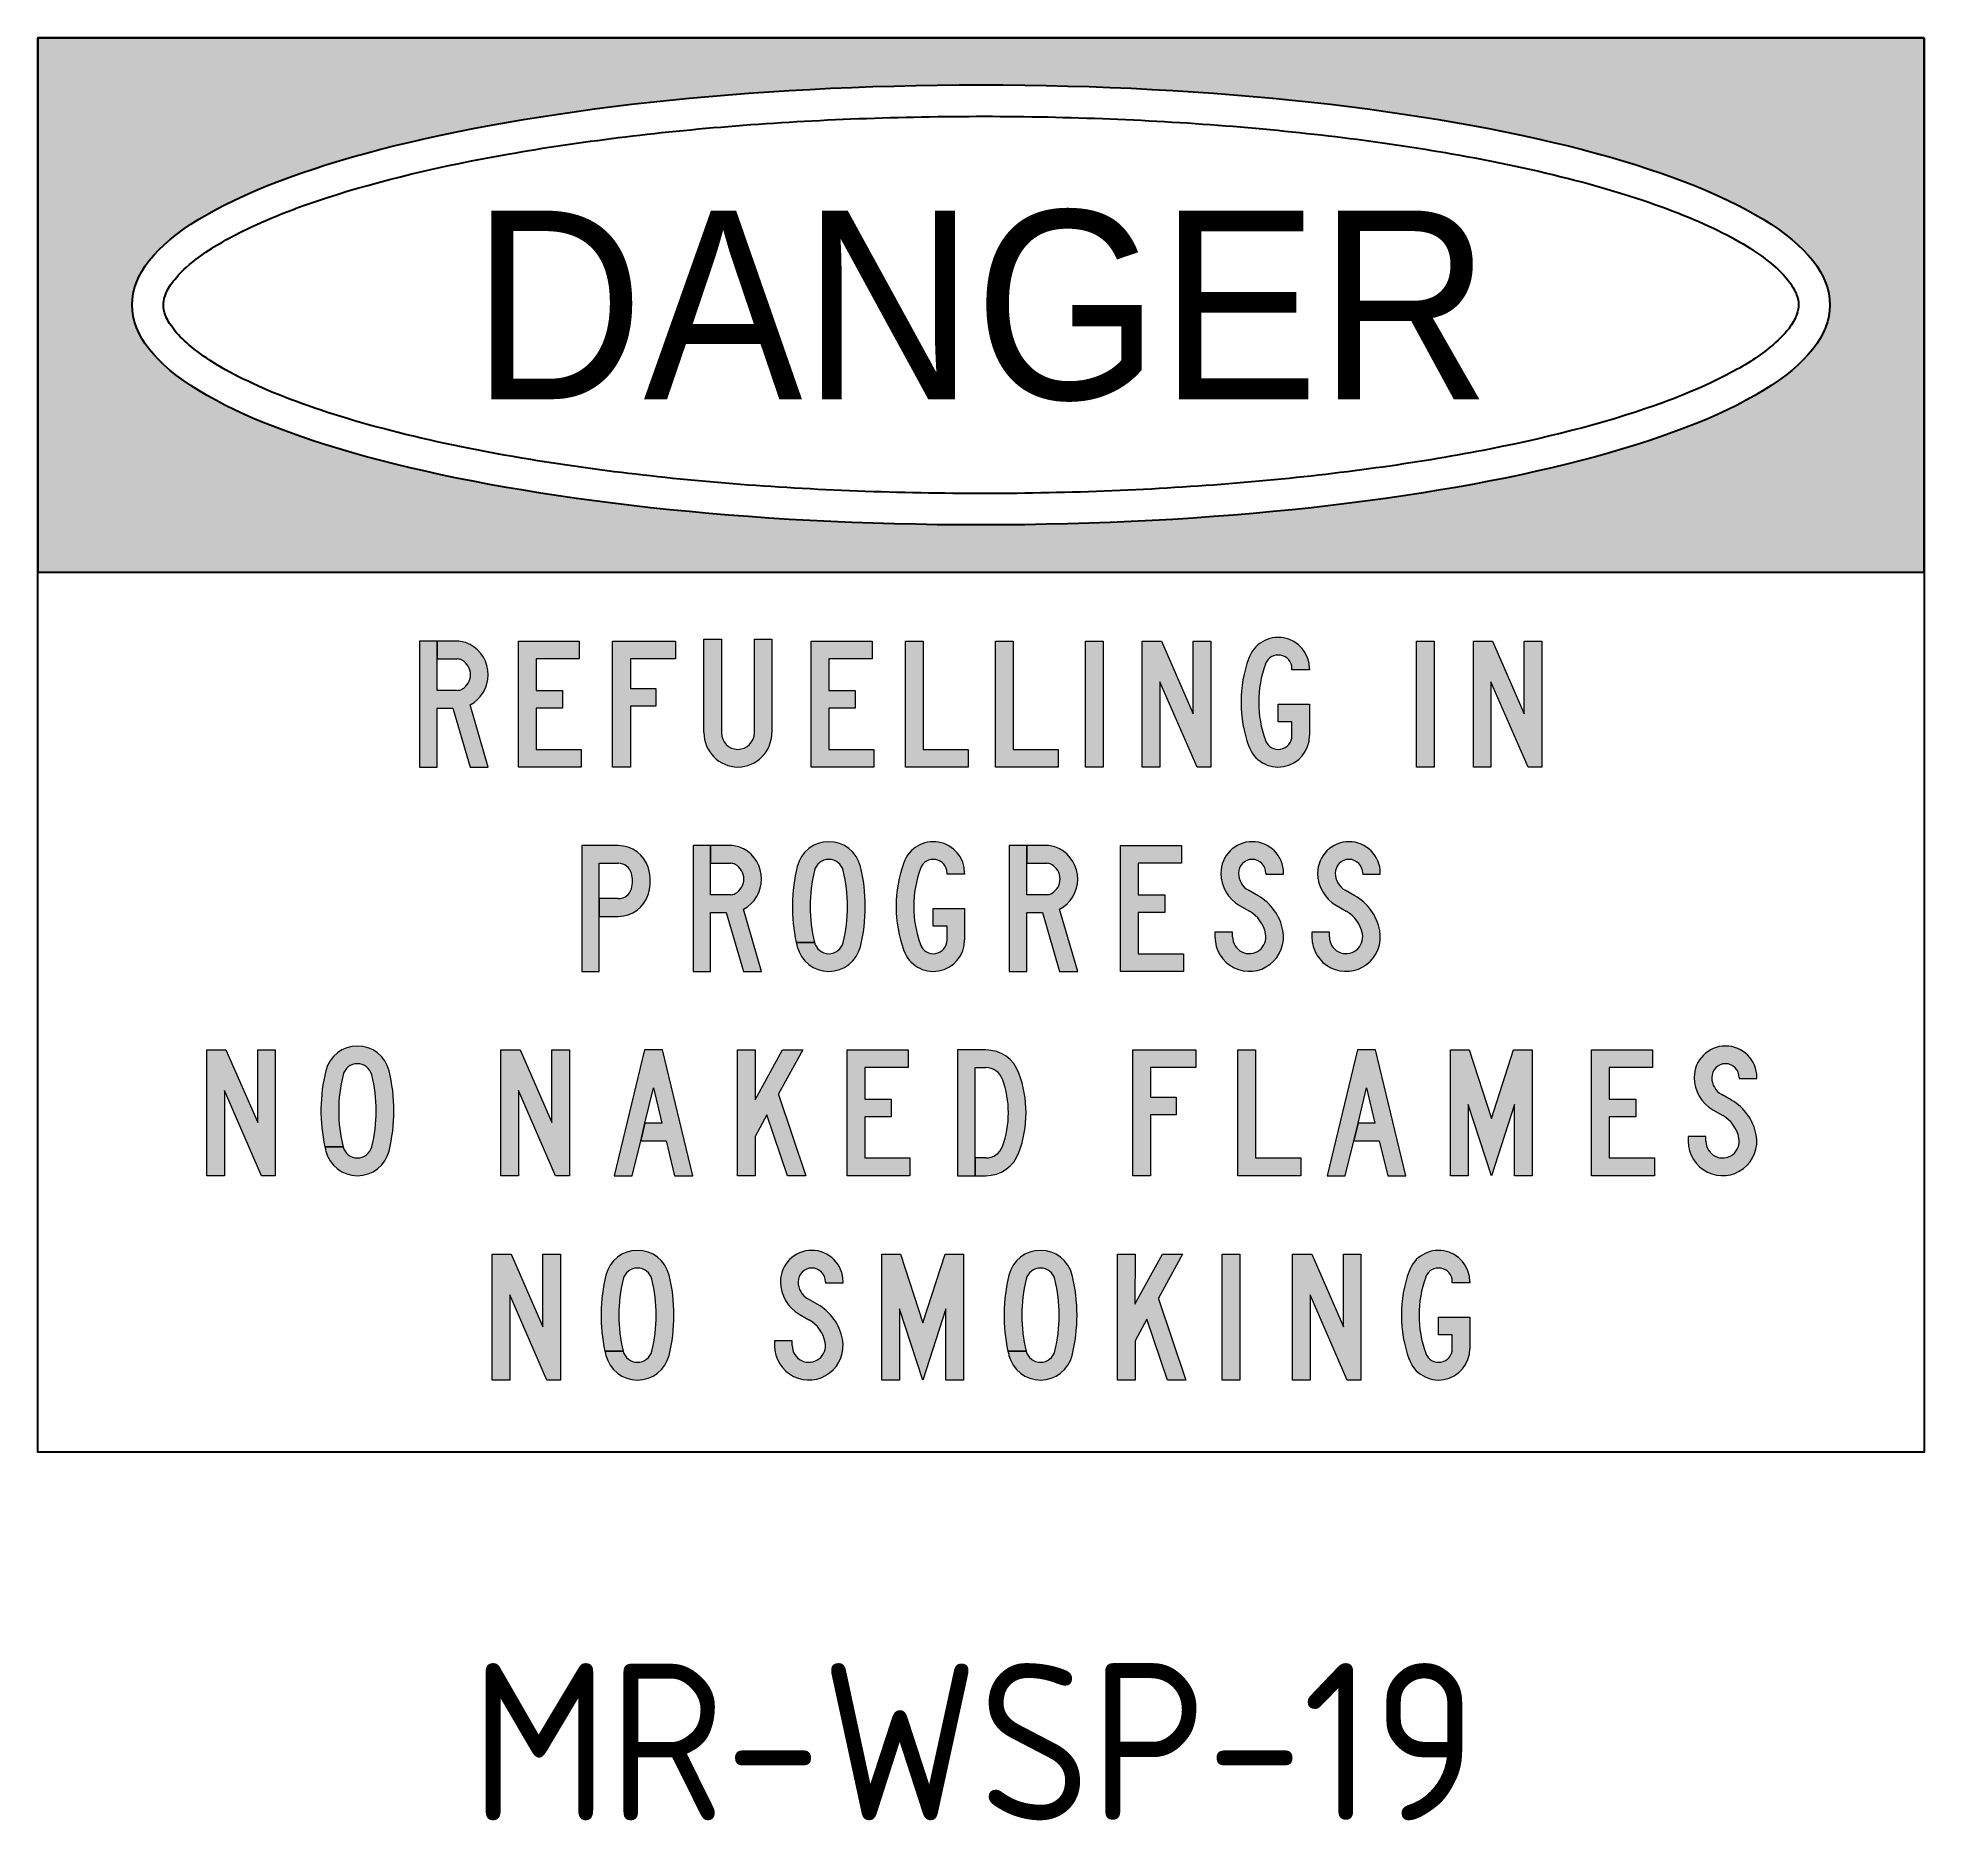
# Model space of a CAD drawing. Extents: x -61 to 59, y -23 to 91.
import ezdxf
from ezdxf.enums import TextEntityAlignment as Align

# ---------------------------------------------------------------- set-up
doc = ezdxf.new("R2010")
doc.units = 0
doc.header["$MEASUREMENT"] = 0
doc.layers.add('GSBWFILL', color=1, linetype='CONTINUOUS', lineweight=0)
doc.layers.add('GSOUTLINE', color=7, linetype='CONTINUOUS', lineweight=0)
doc.layers.add('L25', color=1, linetype='CONTINUOUS')
doc.layers.add('T25', color=1, linetype='CONTINUOUS')
doc.layers.get('GSOUTLINE').off()
doc.styles.add('ISO', font='isocp2.shx')
doc.styles.add('SWIS721', font='swissko.ttf')

msp = doc.modelspace()

# ---------------------------------------------------------------- texts
at = {"layer": 'T25', "insert": (-33.08251972047401, -12.55048303637057), "char_height": 10, "attachment_point": 1, "style": 'ISO'}
msp.add_mtext_dynamic_manual_height_columns('MR-WSP-19', width=56.01663435815988, gutter_width=17.5, heights=[0], dxfattribs=at)

# ---------------------------------------------------------------- blocks, each defined once
blk = doc.blocks.new('*U52')
at = {"layer": 'GSBWFILL'}
h = blk.add_hatch(color=256, dxfattribs=at)
edge = h.paths.add_edge_path()
edge.add_line((28.12400000000048, 93.75), (53.12400000000042, 93.75))
edge.add_line((53.12400000000042, 93.75), (80.62399999999981, 0))
edge.add_line((80.62399999999981, 0), (109.3739999999999, 0))
edge.add_line((109.3739999999999, 0), (80.37800000000011, 98.7860000000001))
edge.add_arc((54.99970211381299, 146.8747397119776), 54.3744874981491, 297.8223534586627, 421.9431393860697)
edge.add_arc((59.99799981885198, 156.249499275654), 43.75050077016531, 61.94511506549598, 89.99737777936558)
edge.add_line((60.0000021210603, 200.0000000000002), (28.13400000000049, 200.0000000000002))
edge.add_line((28.13400000000049, 200.0000000000002), (28.13400000000049, 171.8740000000003))
edge.add_line((28.13400000000049, 171.8740000000003), (60.00000000000011, 171.8740000000003))
edge.add_arc((60.00199962129982, 156.2494984849566), 15.62450164299929, 61.898605483845415, 90.00733270500581, ccw=False)
edge.add_arc((54.99973312809588, 146.8745000000001), 26.25056676324898, -61.9059434960983, 61.90594057108291, ccw=False)
edge.add_arc((60.00200007653181, 137.4994996941184), 15.62449982213205, 269.99266562478243, 298.1013912745867, ccw=False)
edge.add_line((60.00000000000011, 121.8750000000002), (28.12400000000051, 121.874))
edge.add_line((28.12400000000051, 121.874), (28.12400000000051, 200.0000000000002))
edge.add_line((28.12400000000051, 200.0000000000002), (0, 200.0000000000002))
edge.add_line((0, 200.0000000000002), (0, 0))
edge.add_line((0, 0), (28.12400000000048, 0))
edge.add_line((28.12400000000048, 0), (28.12400000000048, 93.75))
blk.add_lwpolyline([(28.12400000000048, 93.75), (53.12400000000042, 93.75), (80.62399999999981, 0), (109.3739999999999, 0), (80.37800000000011, 98.7860000000001, 0.6015781491112284), (80.5746103417167, 194.8592055297887, 0.1230160444252775), (60.0000021210603, 200.0000000000002), (28.13400000000049, 200.0000000000002), (28.13400000000049, 171.8740000000003), (60.00000000000011, 171.8740000000003, -0.1232661532492189), (67.36166098909486, 170.0321120304157, -0.5997440187646887), (67.36165980687214, 123.7168873384939, -0.1232661462887055), (60.00000000000011, 121.8750000000002), (28.12400000000051, 121.874), (28.12400000000051, 200.0000000000002), (0, 200.0000000000002), (0, 0), (28.12400000000048, 0)], format="xyb", close=True, dxfattribs=at)
blk = doc.blocks.new('*U53')
at = {"layer": 'GSBWFILL'}
blk.add_hatch(color=256, dxfattribs=at).paths.add_polyline_path([(0, 0), (0, 200.0000000000002), (96.874, 200.0000000000002), (96.874, 171.8739999999999), (28.124, 171.8739999999999), (28.124, 121.874), (70.31200000000001, 121.874), (70.31200000000001, 93.75), (28.124, 93.75), (28.124, 28.1240000000001), (100, 28.1240000000001), (100, 0)])
blk.add_lwpolyline([(0, 0), (0, 200.0000000000002), (96.874, 200.0000000000002), (96.874, 171.8739999999999), (28.124, 171.8739999999999), (28.124, 121.874), (70.31200000000001, 121.874), (70.31200000000001, 93.75), (28.124, 93.75), (28.124, 28.1240000000001), (100, 28.1240000000001), (100, 0), (0, 0)], close=True, dxfattribs=at)
blk = doc.blocks.new('*U54')
at = {"layer": 'GSBWFILL'}
blk.add_hatch(color=256, dxfattribs=at).paths.add_polyline_path([(0, 0), (0, 199.9999999999997), (100, 199.9999999999997), (100, 171.8739999999999), (28.124, 171.8739999999999), (28.124, 125), (68.75, 125), (68.75, 96.8740000000001), (28.124, 96.8740000000001), (28.124, 0)])
blk.add_lwpolyline([(0, 0), (0, 199.9999999999997), (100, 199.9999999999997), (100, 171.8739999999999), (28.124, 171.8739999999999), (28.124, 125), (68.75, 125), (68.75, 96.8740000000001), (28.124, 96.8740000000001), (28.124, 0), (0, 0)], close=True, dxfattribs=at)
blk = doc.blocks.new('*U55')
at = {"layer": 'GSBWFILL'}
h = blk.add_hatch(color=256, dxfattribs=at)
edge = h.paths.add_edge_path()
edge.add_line((0.9999999999999001, 203.1260000000006), (29.1239999999999, 203.1260000000006))
edge.add_line((29.1239999999999, 203.1260000000006), (29.1228984168863, 54.68871981242711))
edge.add_arc((55.686449208443, 54.68835990621381), 26.56355079399486, 179.9992237066798, 359.9992237066797)
edge.add_line((82.2499999999997, 54.6880000000005), (82.2499999999997, 203.1260000000006))
edge.add_line((82.2499999999997, 203.1260000000006), (110.3740000000002, 203.1260000000006))
edge.add_line((110.3740000000002, 203.1260000000006), (110.3728984168861, 54.68871981242711))
edge.add_arc((55.686449208443, 54.68835990621382), 54.68644920962742, -179.99962292108285, 0.0003770789169834643, ccw=False)
edge.add_line((0.9999999999999001, 54.6880000000005), (0.9999999999999001, 203.1260000000006))
blk.add_lwpolyline([(0.9999999999999001, 203.1260000000006), (29.1239999999999, 203.1260000000006), (29.1228984168863, 54.6887198124271, 0.9999999999999998), (82.2499999999997, 54.6880000000005), (82.2499999999997, 203.1260000000006), (110.3740000000002, 203.1260000000006), (110.3728984168861, 54.6887198124271, -0.9999999999999998), (0.9999999999999001, 54.6880000000005), (0.9999999999999001, 203.1260000000006)], format="xyb", close=True, dxfattribs=at)
blk = doc.blocks.new('*U56')
at = {"layer": 'GSBWFILL'}
blk.add_hatch(color=256, dxfattribs=at).paths.add_polyline_path([(0, 0), (0, 200.0000000000002), (96.874, 200.0000000000002), (96.874, 171.8739999999999), (28.124, 171.8739999999999), (28.124, 121.874), (70.31200000000001, 121.874), (70.31200000000001, 93.75), (28.124, 93.75), (28.124, 28.1240000000001), (100, 28.1240000000001), (100, 0)])
blk.add_lwpolyline([(0, 0), (0, 200.0000000000002), (96.874, 200.0000000000002), (96.874, 171.8739999999999), (28.124, 171.8739999999999), (28.124, 121.874), (70.31200000000001, 121.874), (70.31200000000001, 93.75), (28.124, 93.75), (28.124, 28.1240000000001), (100, 28.1240000000001), (100, 0), (0, 0)], close=True, dxfattribs=at)
blk = doc.blocks.new('*U57')
at = {"layer": 'GSBWFILL'}
blk.add_hatch(color=256, dxfattribs=at).paths.add_polyline_path([(0, 0), (0, 200.0000000000002), (28.1240000000001, 200.0000000000002), (28.1240000000001, 28.1240000000001), (100.0000000000001, 28.1240000000001), (100.0000000000001, 0)])
blk.add_lwpolyline([(0, 0), (0, 200.0000000000002), (28.1240000000001, 200.0000000000002), (28.1240000000001, 28.1240000000001), (100.0000000000001, 28.1240000000001), (100.0000000000001, 0), (0, 0)], close=True, dxfattribs=at)
blk = doc.blocks.new('*U58')
at = {"layer": 'GSBWFILL'}
blk.add_hatch(color=256, dxfattribs=at).paths.add_polyline_path([(0, 0), (0, 200.0000000000002), (28.1240000000001, 200.0000000000002), (28.1240000000001, 28.1240000000001), (100.0000000000001, 28.1240000000001), (100.0000000000001, 0)])
blk.add_lwpolyline([(0, 0), (0, 200.0000000000002), (28.1240000000001, 200.0000000000002), (28.1240000000001, 28.1240000000001), (100.0000000000001, 28.1240000000001), (100.0000000000001, 0), (0, 0)], close=True, dxfattribs=at)
blk = doc.blocks.new('*U59')
at = {"layer": 'GSBWFILL'}
blk.add_hatch(color=256, dxfattribs=at).paths.add_polyline_path([(28.1239999999999, 200.0000000000002), (0, 200.0000000000002), (0, 0), (28.1239999999999, 0)])
blk.add_lwpolyline([(0, 0), (0, 200.0000000000002), (28.1239999999999, 200.0000000000002), (28.1239999999999, 0)], close=True, dxfattribs=at)
blk = doc.blocks.new('*U60')
at = {"layer": 'GSBWFILL'}
blk.add_hatch(color=256, dxfattribs=at).paths.add_polyline_path([(0, 0), (0, 200.0000000000002), (30.6979999999999, 200.0000000000002), (81.2500000000001, 84.4540000000001), (81.2500000000001, 200.0000000000002), (109.3739999999999, 200.0000000000002), (109.3739999999999, 0), (87.5000000000002, 0), (28.1239999999998, 135.7140000000001), (28.1239999999998, 0)])
blk.add_lwpolyline([(0, 0), (0, 200.0000000000002), (30.6979999999999, 200.0000000000002), (81.2500000000001, 84.4540000000001), (81.2500000000001, 200.0000000000002), (109.3739999999999, 200.0000000000002), (109.3739999999999, 0), (87.5000000000002, 0), (28.1239999999998, 135.7140000000001), (28.1239999999998, 0), (0, 0)], close=True, dxfattribs=at)
blk = doc.blocks.new('*U61')
at = {"layer": 'GSBWFILL'}
h = blk.add_hatch(color=256, dxfattribs=at)
edge = h.paths.add_edge_path()
edge.add_line((109.374, 154.6880000000002), (81.25, 154.6880000000002))
edge.add_line((81.25, 154.6880000000002), (81.2482031662278, 156.2497186400935))
edge.add_arc((59.37320316622779, 156.2497186400935), 21.87500000000001, 0, 160.6384)
edge.add_line((38.7353424213837, 163.5019134028135), (38.8201795268627, 163.7381393555617))
edge.add_arc((205.2072031662285, 103.1257186400935), 177.0833340000007, 159.9840388888889, 200.0159583333333)
edge.add_line((38.8201765882898, 42.5133059912959), (38.7353420697874, 42.7475248779254))
edge.add_arc((59.37407749430912, 50.00001310968128), 21.87592250569482, 199.3615656641031, 359.9999656641031)
edge.add_line((81.25, 49.9999999999998), (81.25, 71.8760000000001))
edge.add_line((81.25, 71.8760000000001), (59.374, 71.8760000000001))
edge.add_line((59.374, 71.8760000000001), (59.374, 100.006))
edge.add_line((59.374, 100.006), (109.374, 100.006))
edge.add_line((109.374, 100.006), (109.3732031662277, 49.9997162160253))
edge.add_arc((59.37320316622774, 49.9997186400936), 50.00000000000002, 199.3615972222223, 359.99999722222236, ccw=False)
edge.add_line((12.2009492315069, 33.4232757551374), (12.3940018783393, 32.8866287244933))
edge.add_arc((205.2072031662286, 103.1257186400936), 205.2083340000008, 159.9840388888889, 200.0159583333333, ccw=False)
edge.add_line((12.3940052836267, 173.3648179035416), (12.2009500351556, 172.826163812025))
edge.add_arc((59.37362558146174, 156.2497913548051), 50.00037441897359, 0.00023908799130367697, 160.6386390879913, ccw=False)
edge.add_line((109.374, 156.25), (109.374, 154.6880000000002))
blk.add_lwpolyline([(109.374, 154.6880000000002), (81.25, 154.6880000000002), (81.2482031662278, 156.2497186400935, 0.843857579643712), (38.7353424213837, 163.5019134028135), (38.8201795268627, 163.7381393555617, 0.1764705893091603), (38.8201765882898, 42.5133059912959), (38.7353420697874, 42.7475248779254, 0.843857579643712), (81.25, 49.9999999999998), (81.25, 71.8760000000001), (59.374, 71.8760000000001), (59.374, 100.006), (109.374, 100.006), (109.3732031662277, 49.9997162160253, -0.843857579643712), (12.2009492315069, 33.4232757551374), (12.3940018783393, 32.8866287244933, -0.1764705893091603), (12.3940052836267, 173.3648179035416), (12.2009500351556, 172.826163812025, -0.843857579643712), (109.374, 156.25), (109.374, 154.6880000000002)], format="xyb", close=True, dxfattribs=at)
blk = doc.blocks.new('*U62')
at = {"layer": 'GSBWFILL'}
blk.add_hatch(color=256, dxfattribs=at).paths.add_polyline_path([(28.1239999999999, 200.0000000000002), (0, 200.0000000000002), (0, 0), (28.1239999999999, 0)])
blk.add_lwpolyline([(0, 0), (0, 200.0000000000002), (28.1239999999999, 200.0000000000002), (28.1239999999999, 0)], close=True, dxfattribs=at)
blk = doc.blocks.new('*U63')
at = {"layer": 'GSBWFILL'}
blk.add_hatch(color=256, dxfattribs=at).paths.add_polyline_path([(0, 0), (0, 200.0000000000002), (30.6979999999999, 200.0000000000002), (81.2500000000001, 84.4540000000001), (81.2500000000001, 200.0000000000002), (109.3739999999999, 200.0000000000002), (109.3739999999999, 0), (87.5000000000002, 0), (28.1239999999998, 135.7140000000001), (28.1239999999998, 0)])
blk.add_lwpolyline([(0, 0), (0, 200.0000000000002), (30.6979999999999, 200.0000000000002), (81.2500000000001, 84.4540000000001), (81.2500000000001, 200.0000000000002), (109.3739999999999, 200.0000000000002), (109.3739999999999, 0), (87.5000000000002, 0), (28.1239999999998, 135.7140000000001), (28.1239999999998, 0), (0, 0)], close=True, dxfattribs=at)
blk = doc.blocks.new('*U66')
at = {"layer": 'GSBWFILL'}
h = blk.add_hatch(color=256, dxfattribs=at)
edge = h.paths.add_edge_path()
edge.add_line((28.12400029654383, 115.6239996703906), (28.12400029654383, 171.8739996703905))
edge.add_line((28.12400029654383, 171.8739996703905), (58.46200029654386, 171.8739996703905))
edge.add_arc((58.46267111694192, 149.9994996703903), 21.8745000102861, 16.60330707685239, 90.00175707685241, ccw=False)
edge.add_line((79.42513754186436, 156.2499998170991), (79.42627478718445, 156.2499999638079))
edge.add_arc((37.50000029654309, 143.7499996703902), 43.75000000000055, -16.601549999999975, 16.601549999999975, ccw=False)
edge.add_line((79.42627478718445, 131.2499993769725), (79.42513754186436, 131.2499995236814))
edge.add_arc((58.46200029654398, 137.4999996703903), 21.87499999999999, 269.99999999999966, 343.3984499999997, ccw=False)
edge.add_line((58.46200029654386, 115.6249996703903), (28.13400000000049, 115.6240000000004))
edge.add_line((28.13400000000049, 115.6240000000004), (28.13400000000049, 87.4999999999999))
edge.add_line((28.13400000000049, 87.4999999999999), (58.46200000000051, 87.4999999999999))
edge.add_arc((58.46200000000059, 137.4999999999997), 49.99999999999982, 269.9999999999999, 343.3984499999999)
edge.add_line((106.3777422750185, 123.2142853789511), (106.3788795203386, 123.2142852322426))
edge.add_arc((37.50000000000009, 143.75), 71.87499999999997, 343.39845, 376.60155)
edge.add_line((106.3788795203386, 164.2857147677574), (106.3777422750185, 164.2857146210486))
edge.add_arc((58.46200000000032, 150.0000000000002), 50.00000000000002, 16.60154999999976, 89.99999999999979)
edge.add_line((58.46200000000051, 200.0000000000002), (0, 200.0000000000002))
edge.add_line((0, 200.0000000000002), (0, 0))
edge.add_line((0, 0), (28.12400000000048, 0))
edge.add_line((28.12400000000048, 0), (28.12400000000048, 87.4999999999999))
edge.add_line((28.12400000000048, 87.4999999999999), (28.12400000000048, 115.6240000000004))
edge.add_line((28.12400000000048, 115.6240000000004), (28.12400029654383, 115.6239996703906))
at = {"layer": 'GSBWFILL', "flags": 128}
blk.add_lwpolyline([(28.12400029654383, 115.6239996703906), (28.12400029654383, 171.8739996703905), (58.46200029654386, 171.8739996703905, -0.3316792646261971), (79.42513754186436, 156.2499998170991), (79.42627478718445, 156.2499999638079, -0.145898037324009), (79.42627478718445, 131.2499993769725), (79.42513754186436, 131.2499995236814, -0.3316792646261971), (58.46200029654386, 115.6249996703903), (28.13400000000049, 115.6240000000004), (28.13400000000049, 87.4999999999999), (58.46200000000051, 87.4999999999999, 0.3316792646261971), (106.3777422750185, 123.2142853789511), (106.3788795203386, 123.2142852322426, 0.145898037324009), (106.3788795203386, 164.2857147677574), (106.3777422750185, 164.2857146210486, 0.3316792646261971), (58.46200000000051, 200.0000000000002), (0, 200.0000000000002), (0, 0), (28.12400000000048, 0), (28.12400000000048, 87.4999999999999), (28.12400000000048, 115.6240000000004)], format="xyb", close=True, dxfattribs=at)
blk = doc.blocks.new('*U67')
at = {"layer": 'GSBWFILL'}
h = blk.add_hatch(color=256, dxfattribs=at)
edge = h.paths.add_edge_path()
edge.add_line((28.12400000000048, 93.75), (53.12400000000042, 93.75))
edge.add_line((53.12400000000042, 93.75), (80.62399999999981, 0))
edge.add_line((80.62399999999981, 0), (109.3739999999999, 0))
edge.add_line((109.3739999999999, 0), (80.37800000000011, 98.7860000000001))
edge.add_arc((54.99970211381299, 146.8747397119776), 54.3744874981491, 297.8223534586627, 421.9431393860697)
edge.add_arc((59.99799981885198, 156.249499275654), 43.75050077016531, 61.94511506549598, 89.99737777936558)
edge.add_line((60.0000021210603, 200.0000000000002), (28.13400000000049, 200.0000000000002))
edge.add_line((28.13400000000049, 200.0000000000002), (28.13400000000049, 171.8740000000003))
edge.add_line((28.13400000000049, 171.8740000000003), (60.00000000000011, 171.8740000000003))
edge.add_arc((60.00199962129982, 156.2494984849566), 15.62450164299929, 61.898605483845415, 90.00733270500581, ccw=False)
edge.add_arc((54.99973312809588, 146.8745000000001), 26.25056676324898, -61.9059434960983, 61.90594057108291, ccw=False)
edge.add_arc((60.00200007653181, 137.4994996941184), 15.62449982213205, 269.99266562478243, 298.1013912745867, ccw=False)
edge.add_line((60.00000000000011, 121.8750000000002), (28.12400000000051, 121.874))
edge.add_line((28.12400000000051, 121.874), (28.12400000000051, 200.0000000000002))
edge.add_line((28.12400000000051, 200.0000000000002), (0, 200.0000000000002))
edge.add_line((0, 200.0000000000002), (0, 0))
edge.add_line((0, 0), (28.12400000000048, 0))
edge.add_line((28.12400000000048, 0), (28.12400000000048, 93.75))
blk.add_lwpolyline([(28.12400000000048, 93.75), (53.12400000000042, 93.75), (80.62399999999981, 0), (109.3739999999999, 0), (80.37800000000011, 98.7860000000001, 0.6015781491112284), (80.5746103417167, 194.8592055297887, 0.1230160444252775), (60.0000021210603, 200.0000000000002), (28.13400000000049, 200.0000000000002), (28.13400000000049, 171.8740000000003), (60.00000000000011, 171.8740000000003, -0.1232661532492189), (67.36166098909486, 170.0321120304157, -0.5997440187646887), (67.36165980687214, 123.7168873384939, -0.1232661462887055), (60.00000000000011, 121.8750000000002), (28.12400000000051, 121.874), (28.12400000000051, 200.0000000000002), (0, 200.0000000000002), (0, 0), (28.12400000000048, 0)], format="xyb", close=True, dxfattribs=at)
blk = doc.blocks.new('*U68')
at = {"layer": 'GSBWFILL'}
h = blk.add_hatch(color=256, dxfattribs=at)
edge = h.paths.add_edge_path()
edge.add_line((35.05291678903791, 45.9649498633832), (6.180793158136076, 45.96494986338335))
edge.add_arc((267.3820000000007, 103.1269800703397), 267.3828120000005, 192.3441670152492, 193.8224499999999)
edge.add_line((7.742395930022905, 39.2454948699101), (7.742000000000387, 39.2440000000005))
edge.add_line((7.742000000000387, 39.2440000000005), (7.742000000000387, 39.2420000000007))
edge.add_line((7.742000000000387, 39.2420000000007), (7.742712355714304, 39.2439768215467))
edge.add_arc((57.81199999999996, 51.56298007034026), 51.56250000000003, 193.8224527777777, 346.1775444444444)
edge.add_line((107.8812870470434, 39.2439743941191), (107.883597875853, 39.2454696945439))
edge.add_arc((-151.7560000000011, 103.1269800703395), 267.3828120000014, 346.1775444444447, 373.8224500000002)
edge.add_line((107.8836040699775, 167.0084652707704), (107.8812876442856, 167.007983319134))
edge.add_arc((57.81178249767049, 154.6891941821011), 51.56266004997801, 13.82216400728699, 166.1772556739537)
edge.add_arc((267.3820000000007, 103.1269800703405), 267.3828120000006, 166.1775444444445, 192.3419734748672)
edge.add_line((6.178604929701736, 45.97494986338324), (35.0504566554688, 45.97494986338334))
edge.add_arc((267.3811297653451, 103.1260960551201), 239.2567557640065, 166.1773886657278, 193.8198280775714, ccw=False)
edge.add_arc((57.81155161296887, 154.6888109392059), 23.43710500731031, 13.821789396539884, 166.1768810632066, ccw=False)
edge.add_line((80.5700000000003, 160.288), (80.57400000000037, 160.288))
edge.add_line((80.57400000000037, 160.288), (80.57308321096257, 160.2890102772978))
edge.add_arc((-151.7559999999995, 103.1269800703398), 239.257812, -13.822455555555393, 13.822450000000117, ccw=False)
edge.add_line((80.5730776683749, 45.9649273361196), (80.57076683956521, 45.9634320356948))
edge.add_arc((57.81200000000004, 51.5629800703407), 23.43749999999996, 193.822452777778, 346.17754444444466, ccw=False)
edge.add_line((35.0532328889612, 45.9634331390708), (35.05291678903791, 45.9649498633832))
at = {"layer": 'GSBWFILL', "flags": 128}
blk.add_lwpolyline([(35.05291678903791, 45.9649498633832), (6.180793158136078, 45.96494986338335, 0.006450315796307646), (7.742395930022905, 39.2454948699101), (7.742000000000387, 39.2440000000005), (7.742000000000387, 39.2420000000007), (7.742712355714304, 39.2439768215467, 0.7837837847893934), (107.8812870470434, 39.2439743941191), (107.883597875853, 39.2454696945439, 0.1212121082816187), (107.8836040699775, 167.0084652707704), (107.8812876442856, 167.007983319134, 0.7837837847893927), (7.742402124147507, 167.0084904461362, 0.1146624383727966), (6.178604929701736, 45.97494986338324), (35.0504566554688, 45.97494986338334, -0.121201189615453), (35.05323316043479, 160.2885281049864, -0.7837837847893927), (80.5700000000003, 160.288), (80.57400000000037, 160.288), (80.57308321096257, 160.2890102772978, -0.1212121082816187), (80.5730776683749, 45.9649273361196), (80.57076683956521, 45.9634320356948, -0.7837837847893927), (35.0532328889612, 45.9634331390708)], format="xyb", close=True, dxfattribs=at)
blk = doc.blocks.new('*U69')
at = {"layer": 'GSBWFILL'}
h = blk.add_hatch(color=256, dxfattribs=at)
edge = h.paths.add_edge_path()
edge.add_line((109.374, 154.6880000000002), (81.25, 154.6880000000002))
edge.add_line((81.25, 154.6880000000002), (81.2482031662278, 156.2497186400935))
edge.add_arc((59.37320316622779, 156.2497186400935), 21.87500000000001, 0, 160.6384)
edge.add_line((38.7353424213837, 163.5019134028135), (38.8201795268627, 163.7381393555617))
edge.add_arc((205.2072031662285, 103.1257186400935), 177.0833340000007, 159.9840388888889, 200.0159583333333)
edge.add_line((38.8201765882898, 42.5133059912959), (38.7353420697874, 42.7475248779254))
edge.add_arc((59.37407749430912, 50.00001310968128), 21.87592250569482, 199.3615656641031, 359.9999656641031)
edge.add_line((81.25, 49.9999999999998), (81.25, 71.8760000000001))
edge.add_line((81.25, 71.8760000000001), (59.374, 71.8760000000001))
edge.add_line((59.374, 71.8760000000001), (59.374, 100.006))
edge.add_line((59.374, 100.006), (109.374, 100.006))
edge.add_line((109.374, 100.006), (109.3732031662277, 49.9997162160253))
edge.add_arc((59.37320316622774, 49.9997186400936), 50.00000000000002, 199.3615972222223, 359.99999722222236, ccw=False)
edge.add_line((12.2009492315069, 33.4232757551374), (12.3940018783393, 32.8866287244933))
edge.add_arc((205.2072031662286, 103.1257186400936), 205.2083340000008, 159.9840388888889, 200.0159583333333, ccw=False)
edge.add_line((12.3940052836267, 173.3648179035416), (12.2009500351556, 172.826163812025))
edge.add_arc((59.37362558146174, 156.2497913548051), 50.00037441897359, 0.00023908799130367697, 160.6386390879913, ccw=False)
edge.add_line((109.374, 156.25), (109.374, 154.6880000000002))
blk.add_lwpolyline([(109.374, 154.6880000000002), (81.25, 154.6880000000002), (81.2482031662278, 156.2497186400935, 0.843857579643712), (38.7353424213837, 163.5019134028135), (38.8201795268627, 163.7381393555617, 0.1764705893091603), (38.8201765882898, 42.5133059912959), (38.7353420697874, 42.7475248779254, 0.843857579643712), (81.25, 49.9999999999998), (81.25, 71.8760000000001), (59.374, 71.8760000000001), (59.374, 100.006), (109.374, 100.006), (109.3732031662277, 49.9997162160253, -0.843857579643712), (12.2009492315069, 33.4232757551374), (12.3940018783393, 32.8866287244933, -0.1764705893091603), (12.3940052836267, 173.3648179035416), (12.2009500351556, 172.826163812025, -0.843857579643712), (109.374, 156.25), (109.374, 154.6880000000002)], format="xyb", close=True, dxfattribs=at)
blk = doc.blocks.new('*U70')
at = {"layer": 'GSBWFILL'}
h = blk.add_hatch(color=256, dxfattribs=at)
edge = h.paths.add_edge_path()
edge.add_line((28.12400000000048, 93.75), (53.12400000000042, 93.75))
edge.add_line((53.12400000000042, 93.75), (80.62399999999981, 0))
edge.add_line((80.62399999999981, 0), (109.3739999999999, 0))
edge.add_line((109.3739999999999, 0), (80.37800000000011, 98.7860000000001))
edge.add_arc((54.99970211381299, 146.8747397119776), 54.3744874981491, 297.8223534586627, 421.9431393860697)
edge.add_arc((59.99799981885198, 156.249499275654), 43.75050077016531, 61.94511506549598, 89.99737777936558)
edge.add_line((60.0000021210603, 200.0000000000002), (28.13400000000049, 200.0000000000002))
edge.add_line((28.13400000000049, 200.0000000000002), (28.13400000000049, 171.8740000000003))
edge.add_line((28.13400000000049, 171.8740000000003), (60.00000000000011, 171.8740000000003))
edge.add_arc((60.00199962129982, 156.2494984849566), 15.62450164299929, 61.898605483845415, 90.00733270500581, ccw=False)
edge.add_arc((54.99973312809588, 146.8745000000001), 26.25056676324898, -61.9059434960983, 61.90594057108291, ccw=False)
edge.add_arc((60.00200007653181, 137.4994996941184), 15.62449982213205, 269.99266562478243, 298.1013912745867, ccw=False)
edge.add_line((60.00000000000011, 121.8750000000002), (28.12400000000051, 121.874))
edge.add_line((28.12400000000051, 121.874), (28.12400000000051, 200.0000000000002))
edge.add_line((28.12400000000051, 200.0000000000002), (0, 200.0000000000002))
edge.add_line((0, 200.0000000000002), (0, 0))
edge.add_line((0, 0), (28.12400000000048, 0))
edge.add_line((28.12400000000048, 0), (28.12400000000048, 93.75))
blk.add_lwpolyline([(28.12400000000048, 93.75), (53.12400000000042, 93.75), (80.62399999999981, 0), (109.3739999999999, 0), (80.37800000000011, 98.7860000000001, 0.6015781491112284), (80.5746103417167, 194.8592055297887, 0.1230160444252775), (60.0000021210603, 200.0000000000002), (28.13400000000049, 200.0000000000002), (28.13400000000049, 171.8740000000003), (60.00000000000011, 171.8740000000003, -0.1232661532492189), (67.36166098909486, 170.0321120304157, -0.5997440187646887), (67.36165980687214, 123.7168873384939, -0.1232661462887055), (60.00000000000011, 121.8750000000002), (28.12400000000051, 121.874), (28.12400000000051, 200.0000000000002), (0, 200.0000000000002), (0, 0), (28.12400000000048, 0)], format="xyb", close=True, dxfattribs=at)
blk = doc.blocks.new('*U71')
at = {"layer": 'GSBWFILL'}
blk.add_hatch(color=256, dxfattribs=at).paths.add_polyline_path([(0, 0), (0, 200.0000000000002), (96.874, 200.0000000000002), (96.874, 171.8739999999999), (28.124, 171.8739999999999), (28.124, 121.874), (70.31200000000001, 121.874), (70.31200000000001, 93.75), (28.124, 93.75), (28.124, 28.1240000000001), (100, 28.1240000000001), (100, 0)])
blk.add_lwpolyline([(0, 0), (0, 200.0000000000002), (96.874, 200.0000000000002), (96.874, 171.8739999999999), (28.124, 171.8739999999999), (28.124, 121.874), (70.31200000000001, 121.874), (70.31200000000001, 93.75), (28.124, 93.75), (28.124, 28.1240000000001), (100, 28.1240000000001), (100, 0), (0, 0)], close=True, dxfattribs=at)
blk = doc.blocks.new('*U72')
at = {"layer": 'GSBWFILL'}
h = blk.add_hatch(color=256, dxfattribs=at)
edge = h.paths.add_edge_path()
edge.add_arc((54.68780232077732, 54.68790627796179), 54.68730232085753, 179.9999018076036, 370.9414851409369)
edge.add_arc((28.60835818646245, 49.64702562718677), 81.24945365804601, 10.94092116889016, 60.33579894666793)
edge.add_line((68.8200000000001, 120.2480000000006), (53.2861950600516, 129.0954170063423))
edge.add_arc((68.75149999999996, 156.2508601826985), 31.25050001183821, 180.0015770895889, 240.3380409784777, ccw=False)
edge.add_arc((59.37649999999995, 156.2500000000004), 21.87549999999975, 0, 180, ccw=False)
edge.add_line((81.2519999999997, 156.2500000000004), (81.2519999999997, 154.6880000000002))
edge.add_line((81.2519999999997, 154.6880000000002), (109.3760000000001, 154.6880000000002))
edge.add_line((109.3760000000001, 154.6880000000002), (109.3760000000001, 156.2500000000004))
edge.add_arc((59.3764999999999, 156.2500000000004), 49.9995000000002, 0, 180)
edge.add_arc((68.75176613471832, 156.2490189385221), 59.37476614282377, 179.9990532900455, 240.3355171789344)
edge.add_line((39.3660000000002, 104.6560000000003), (54.8998706359472, 95.8087898145532))
edge.add_arc((28.60842971900648, 49.64570504212553), 53.12504363476164, 10.942143487956173, 60.337021265733995, ccw=False)
edge.add_arc((54.68824999999995, 54.68802394364195), 26.56225000001084, -179.9999483526584, 10.941634980675019, ccw=False)
edge.add_line((28.1259999999999, 54.6880000000005), (28.1259999999999, 62.5000000000005))
edge.add_line((28.1259999999999, 62.5000000000005), (0.00199999999979994, 62.5000000000005))
edge.add_line((0.0019999999998, 62.5000000000005), (0.0005000000001000001, 54.6880000000005))
blk.add_lwpolyline([(0.0005000000001000001, 54.6880000000005, 1.100350479527951), (108.380973721454, 65.06790531796281, 0.2189261639632448), (68.8200000000001, 120.2480000000006), (53.2861950600516, 129.0954170063423, -0.2695233183404467), (37.5010000000002, 156.2500000000004, -0.9999999999999998), (81.2519999999997, 156.2500000000004), (81.2519999999997, 154.6880000000002), (109.3760000000001, 154.6880000000002), (109.3760000000001, 156.2500000000004, 0.9999999999999998), (9.3769999999997, 156.2500000000004, 0.2695233183404467), (39.3660000000002, 104.6560000000003), (54.8998706359472, 95.8087898145532, -0.2189261639632448), (80.7676260243215, 59.7297767385654, -1.100350479527951), (28.1259999999999, 54.6880000000005), (28.1259999999999, 62.5000000000005), (0.0019999999998, 62.5000000000005), (0.0005000000001000001, 54.6880000000005, 1.100350479527951)], format="xyb", close=True, dxfattribs=at)
blk = doc.blocks.new('*U73')
at = {"layer": 'GSBWFILL'}
h = blk.add_hatch(color=256, dxfattribs=at)
edge = h.paths.add_edge_path()
edge.add_arc((54.68780232077732, 54.68790627796179), 54.68730232085753, 179.9999018076036, 370.9414851409369)
edge.add_arc((28.60835818646245, 49.64702562718677), 81.24945365804601, 10.94092116889016, 60.33579894666793)
edge.add_line((68.8200000000001, 120.2480000000006), (53.2861950600516, 129.0954170063423))
edge.add_arc((68.75149999999996, 156.2508601826985), 31.25050001183821, 180.0015770895889, 240.3380409784777, ccw=False)
edge.add_arc((59.37649999999995, 156.2500000000004), 21.87549999999975, 0, 180, ccw=False)
edge.add_line((81.2519999999997, 156.2500000000004), (81.2519999999997, 154.6880000000002))
edge.add_line((81.2519999999997, 154.6880000000002), (109.3760000000001, 154.6880000000002))
edge.add_line((109.3760000000001, 154.6880000000002), (109.3760000000001, 156.2500000000004))
edge.add_arc((59.3764999999999, 156.2500000000004), 49.9995000000002, 0, 180)
edge.add_arc((68.75176613471832, 156.2490189385221), 59.37476614282377, 179.9990532900455, 240.3355171789344)
edge.add_line((39.3660000000002, 104.6560000000003), (54.8998706359472, 95.8087898145532))
edge.add_arc((28.60842971900648, 49.64570504212553), 53.12504363476164, 10.942143487956173, 60.337021265733995, ccw=False)
edge.add_arc((54.68824999999995, 54.68802394364195), 26.56225000001084, -179.9999483526584, 10.941634980675019, ccw=False)
edge.add_line((28.1259999999999, 54.6880000000005), (28.1259999999999, 62.5000000000005))
edge.add_line((28.1259999999999, 62.5000000000005), (0.00199999999979994, 62.5000000000005))
edge.add_line((0.0019999999998, 62.5000000000005), (0.0005000000001000001, 54.6880000000005))
blk.add_lwpolyline([(0.0005000000001000001, 54.6880000000005, 1.100350479527951), (108.380973721454, 65.06790531796281, 0.2189261639632448), (68.8200000000001, 120.2480000000006), (53.2861950600516, 129.0954170063423, -0.2695233183404467), (37.5010000000002, 156.2500000000004, -0.9999999999999998), (81.2519999999997, 156.2500000000004), (81.2519999999997, 154.6880000000002), (109.3760000000001, 154.6880000000002), (109.3760000000001, 156.2500000000004, 0.9999999999999998), (9.3769999999997, 156.2500000000004, 0.2695233183404467), (39.3660000000002, 104.6560000000003), (54.8998706359472, 95.8087898145532, -0.2189261639632448), (80.7676260243215, 59.7297767385654, -1.100350479527951), (28.1259999999999, 54.6880000000005), (28.1259999999999, 62.5000000000005), (0.0019999999998, 62.5000000000005), (0.0005000000001000001, 54.6880000000005, 1.100350479527951)], format="xyb", close=True, dxfattribs=at)
blk = doc.blocks.new('*U65')
at = {"layer": 'GSBWFILL', "color": 28, "yscale": 0.2}
for name, p, xscale, zscale in [('*U66', (0, 0), 0.1993142857142853, 0.1993142857142853), ('*U67', (35.40544217687079, 0), 0.1993142857142861, 0.1993142857142861), ('*U68', (67.00136054421773, 0), 0.2006455042624539, 0.2006455042624539), ('*U69', (99.99727891156476, 0), 0.1993161080329877, 0.1993161080329877), ('*U70', (135.9469387755103, 0), 0.1993142857142857, 0.1993142857142857), ('*U71', (171.3523809523811, 0), 0.2, 0.2), ('*U72', (201.4204081632654, 0), 0.1993124634289054, 0.1993124634289054), ('*U73', (232.2, 0), 0.1993124634289054, 0.1993124634289054)]:
    blk.add_blockref(name, p, dxfattribs=dict(at, xscale=xscale, zscale=zscale))
blk = doc.blocks.new('*U64')
at = {"layer": 'GSBWFILL'}
blk.add_blockref('*U65', (0, 0), dxfattribs=at)
blk = doc.blocks.new('*U76')
at = {"layer": 'GSBWFILL'}
blk.add_hatch(color=256, dxfattribs=at).paths.add_polyline_path([(0, 0), (0, 200.0000000000002), (30.6979999999999, 200.0000000000002), (81.2500000000001, 84.4540000000001), (81.2500000000001, 200.0000000000002), (109.3739999999999, 200.0000000000002), (109.3739999999999, 0), (87.5000000000002, 0), (28.1239999999998, 135.7140000000001), (28.1239999999998, 0)])
blk.add_lwpolyline([(0, 0), (0, 200.0000000000002), (30.6979999999999, 200.0000000000002), (81.2500000000001, 84.4540000000001), (81.2500000000001, 200.0000000000002), (109.3739999999999, 200.0000000000002), (109.3739999999999, 0), (87.5000000000002, 0), (28.1239999999998, 135.7140000000001), (28.1239999999998, 0), (0, 0)], close=True, dxfattribs=at)
blk = doc.blocks.new('*U77')
at = {"layer": 'GSBWFILL'}
h = blk.add_hatch(color=256, dxfattribs=at)
edge = h.paths.add_edge_path()
edge.add_line((35.05291678903791, 45.9649498633832), (6.180793158136076, 45.96494986338335))
edge.add_arc((267.3820000000007, 103.1269800703397), 267.3828120000005, 192.3441670152492, 193.8224499999999)
edge.add_line((7.742395930022905, 39.2454948699101), (7.742000000000387, 39.2440000000005))
edge.add_line((7.742000000000387, 39.2440000000005), (7.742000000000387, 39.2420000000007))
edge.add_line((7.742000000000387, 39.2420000000007), (7.742712355714304, 39.2439768215467))
edge.add_arc((57.81199999999996, 51.56298007034026), 51.56250000000003, 193.8224527777777, 346.1775444444444)
edge.add_line((107.8812870470434, 39.2439743941191), (107.883597875853, 39.2454696945439))
edge.add_arc((-151.7560000000011, 103.1269800703395), 267.3828120000014, 346.1775444444447, 373.8224500000002)
edge.add_line((107.8836040699775, 167.0084652707704), (107.8812876442856, 167.007983319134))
edge.add_arc((57.81178249767049, 154.6891941821011), 51.56266004997801, 13.82216400728699, 166.1772556739537)
edge.add_arc((267.3820000000007, 103.1269800703405), 267.3828120000006, 166.1775444444445, 192.3419734748672)
edge.add_line((6.178604929701736, 45.97494986338324), (35.0504566554688, 45.97494986338334))
edge.add_arc((267.3811297653451, 103.1260960551201), 239.2567557640065, 166.1773886657278, 193.8198280775714, ccw=False)
edge.add_arc((57.81155161296887, 154.6888109392059), 23.43710500731031, 13.821789396539884, 166.1768810632066, ccw=False)
edge.add_line((80.5700000000003, 160.288), (80.57400000000037, 160.288))
edge.add_line((80.57400000000037, 160.288), (80.57308321096257, 160.2890102772978))
edge.add_arc((-151.7559999999995, 103.1269800703398), 239.257812, -13.822455555555393, 13.822450000000117, ccw=False)
edge.add_line((80.5730776683749, 45.9649273361196), (80.57076683956521, 45.9634320356948))
edge.add_arc((57.81200000000004, 51.5629800703407), 23.43749999999996, 193.822452777778, 346.17754444444466, ccw=False)
edge.add_line((35.0532328889612, 45.9634331390708), (35.05291678903791, 45.9649498633832))
at = {"layer": 'GSBWFILL', "flags": 128}
blk.add_lwpolyline([(35.05291678903791, 45.9649498633832), (6.180793158136078, 45.96494986338335, 0.006450315796307646), (7.742395930022905, 39.2454948699101), (7.742000000000387, 39.2440000000005), (7.742000000000387, 39.2420000000007), (7.742712355714304, 39.2439768215467, 0.7837837847893934), (107.8812870470434, 39.2439743941191), (107.883597875853, 39.2454696945439, 0.1212121082816187), (107.8836040699775, 167.0084652707704), (107.8812876442856, 167.007983319134, 0.7837837847893927), (7.742402124147507, 167.0084904461362, 0.1146624383727966), (6.178604929701736, 45.97494986338324), (35.0504566554688, 45.97494986338334, -0.121201189615453), (35.05323316043479, 160.2885281049864, -0.7837837847893927), (80.5700000000003, 160.288), (80.57400000000037, 160.288), (80.57308321096257, 160.2890102772978, -0.1212121082816187), (80.5730776683749, 45.9649273361196), (80.57076683956521, 45.9634320356948, -0.7837837847893927), (35.0532328889612, 45.9634331390708)], format="xyb", close=True, dxfattribs=at)
blk = doc.blocks.new('*U75')
at = {"layer": 'GSBWFILL', "color": 28, "yscale": 0.2}
for name, p, xscale, zscale in [('*U76', (0, 0), 0.1993161080329881, 0.1993161080329881), ('*U77', (36.32229299363053, 0), 0.2006455042624539, 0.2006455042624539)]:
    blk.add_blockref(name, p, dxfattribs=dict(at, xscale=xscale, zscale=zscale))
blk = doc.blocks.new('*U79')
at = {"layer": 'GSBWFILL'}
blk.add_hatch(color=256, dxfattribs=at).paths.add_polyline_path([(0, 0), (0, 200.0000000000002), (30.6979999999999, 200.0000000000002), (81.2500000000001, 84.4540000000001), (81.2500000000001, 200.0000000000002), (109.3739999999999, 200.0000000000002), (109.3739999999999, 0), (87.5000000000002, 0), (28.1239999999998, 135.7140000000001), (28.1239999999998, 0)])
blk.add_lwpolyline([(0, 0), (0, 200.0000000000002), (30.6979999999999, 200.0000000000002), (81.2500000000001, 84.4540000000001), (81.2500000000001, 200.0000000000002), (109.3739999999999, 200.0000000000002), (109.3739999999999, 0), (87.5000000000002, 0), (28.1239999999998, 135.7140000000001), (28.1239999999998, 0), (0, 0)], close=True, dxfattribs=at)
blk = doc.blocks.new('*U80')
at = {"layer": 'GSBWFILL'}
blk.add_hatch(color=256, dxfattribs=at).paths.add_polyline_path([(76.87400000000005, 199.9999999999997), (48.12400000000005, 199.9999999999997), (-5.551115123125783e-14, 0), (28.75000000000005, 0), (42.27799999999776, 55.48400000000907), (49.07999999999996, 83.7499999999998), (62.49999999999994, 139.52), (75.91800000000015, 83.74999999999982), (49.09028546934946, 83.74999999999982), (42.28828546934943, 55.48399999999991), (82.66400000000002, 55.4839999999999), (96.25000000000011, 0), (125, 0)])
blk.add_lwpolyline([(76.87400000000005, 199.9999999999997), (48.12400000000005, 199.9999999999997), (-5.551115123125783e-14, 0), (28.75000000000005, 0), (42.27799999999776, 55.48400000000907), (49.07999999999996, 83.7499999999998), (62.49999999999994, 139.52), (75.91800000000015, 83.74999999999982), (49.09028546934946, 83.74999999999982), (42.28828546934943, 55.48399999999991), (82.66400000000002, 55.4839999999999), (96.25000000000011, 0), (125, 0)], close=True, dxfattribs=at)
blk = doc.blocks.new('*U81')
at = {"layer": 'GSBWFILL'}
blk.add_hatch(color=256, dxfattribs=at).paths.add_polyline_path([(0, 0), (0, 200.0000000000002), (28.1240000000001, 200.0000000000002), (28.072, 120.5819999999997), (71.87400000000001, 200.0000000000002), (104.062, 200.0000000000002), (65.416, 130.0239999999997), (65.624, 129.3739999999999), (109.374, 0), (79.6840000000001, 0), (46.9940000000001, 96.6679999999998), (28.1240000000001, 62.5), (28.1240000000001, 0)])
blk.add_lwpolyline([(0, 0), (0, 200.0000000000002), (28.1240000000001, 200.0000000000002), (28.072, 120.5819999999997), (71.87400000000001, 200.0000000000002), (104.062, 200.0000000000002), (65.416, 130.0239999999997), (65.624, 129.3739999999999), (109.374, 0), (79.6840000000001, 0), (46.9940000000001, 96.6679999999998), (28.1240000000001, 62.5), (28.1240000000001, 0), (0, 0)], close=True, dxfattribs=at)
blk = doc.blocks.new('*U82')
at = {"layer": 'GSBWFILL'}
blk.add_hatch(color=256, dxfattribs=at).paths.add_polyline_path([(0, 0), (0, 200.0000000000002), (96.874, 200.0000000000002), (96.874, 171.8739999999999), (28.124, 171.8739999999999), (28.124, 121.874), (70.31200000000001, 121.874), (70.31200000000001, 93.75), (28.124, 93.75), (28.124, 28.1240000000001), (100, 28.1240000000001), (100, 0)])
blk.add_lwpolyline([(0, 0), (0, 200.0000000000002), (96.874, 200.0000000000002), (96.874, 171.8739999999999), (28.124, 171.8739999999999), (28.124, 121.874), (70.31200000000001, 121.874), (70.31200000000001, 93.75), (28.124, 93.75), (28.124, 28.1240000000001), (100, 28.1240000000001), (100, 0), (0, 0)], close=True, dxfattribs=at)
blk = doc.blocks.new('*U83')
at = {"layer": 'GSBWFILL'}
h = blk.add_hatch(color=256, dxfattribs=at)
edge = h.paths.add_edge_path()
edge.add_line((28.12400000000009, 171.8739999999999), (45.32199999999997, 171.8759999999997))
edge.add_arc((45.32155438843995, 143.7509868269694), 28.12501317656041, 20.2223449857874, 89.99909220800959, ccw=False)
edge.add_line((71.71289358349343, 153.472796415381), (71.71517587681942, 153.4727879109177))
edge.add_arc((-73.43627968337783, 100.0005745192303), 154.6875000000002, -20.223252777777816, 20.223247222222312, ccw=False)
edge.add_line((71.71517069200672, 46.5283470532612), (71.71289311214679, 46.5283513435999))
edge.add_arc((45.32172031662233, 56.25057451923061), 28.12500000000002, 270.00000000000017, 339.77674722222235, ccw=False)
edge.add_line((45.3217203166224, 28.1255745192306), (45.32199999999997, 28.1239999999996))
edge.add_line((45.32199999999997, 28.1239999999996), (28.1340000000001, 28.1239999999996))
edge.add_line((28.1340000000001, 28.1239999999996), (28.1340000000001, 0.0003566396843517339))
edge.add_line((28.1340000000001, 0.000356639684353408), (45.3217203166224, 0.0005745192304000001))
edge.add_arc((45.32172031662227, 56.25057451923044), 56.25000000000004, 270.0000000000002, 339.7767472222224)
edge.add_line((98.10406590767118, 36.806128167969), (98.1063434875311, 36.8061238776307))
edge.add_arc((-73.43627968337785, 100.0005745192307), 182.8125000000002, 339.7767472222222, 380.2232472222223)
edge.add_line((98.10634961503712, 163.1950085275884), (98.10406685036449, 163.1950183115318))
edge.add_arc((45.32227074989304, 143.7504858492538), 56.24951415139803, 20.22352856373629, 90.00027578595852)
edge.add_line((45.32199999999997, 200.0000000000002), (0, 200.0000000000002))
edge.add_line((0, 200.0000000000002), (0, 0))
edge.add_line((0, 0), (28.12400000000009, 0.0003565129196969951))
edge.add_line((28.12400000000009, 0.0003565129196969951), (28.12400000000009, 28.1239999999996))
edge.add_line((28.12400000000009, 28.1239999999996), (28.12400000000009, 171.8739999999999))
blk.add_lwpolyline([(28.12400000000009, 171.8739999999999), (45.32199999999997, 171.8759999999997, -0.3142281524586787), (71.71289358349343, 153.472796415381), (71.71517587681942, 153.4727879109177, -0.1783364699601666), (71.71517069200672, 46.5283470532612), (71.71289311214679, 46.5283513435999, -0.3142281524586786), (45.3217203166224, 28.1255745192306), (45.32199999999997, 28.1239999999996), (28.1340000000001, 28.1239999999996), (28.1340000000001, 0.000356639684353408), (45.3217203166224, 0.0005745192304000001, 0.3142281524586786), (98.10406590767118, 36.806128167969), (98.1063434875311, 36.8061238776307, 0.1783364699601666), (98.10634961503712, 163.1950085275884), (98.10406685036449, 163.1950183115318, 0.3142281524586787), (45.32199999999997, 200.0000000000002), (0, 200.0000000000002), (0, 0), (28.12400000000009, 0.0003565129196969951), (28.12400000000009, 28.1239999999996)], format="xyb", close=True, dxfattribs=at)
blk = doc.blocks.new('*U78')
at = {"layer": 'GSBWFILL', "color": 28, "yscale": 0.2}
for name, p, xscale, zscale in [('*U79', (0, 0), 0.1993161080329881, 0.1993161080329881), ('*U80', (36.03184713375799, 0), 0.2, 0.2), ('*U81', (75.26369426751603, 0), 0.1993161080329877, 0.1993161080329877), ('*U82', (110.1337579617834, 0), 0.2, 0.2), ('*U83', (145.2369426751593, 0), 0.199312061953625, 0.199312061953625)]:
    blk.add_blockref(name, p, dxfattribs=dict(at, xscale=xscale, zscale=zscale))
blk = doc.blocks.new('*U85')
at = {"layer": 'GSBWFILL'}
blk.add_hatch(color=256, dxfattribs=at).paths.add_polyline_path([(0, 0), (0, 199.9999999999997), (100, 199.9999999999997), (100, 171.8739999999999), (28.124, 171.8739999999999), (28.124, 125), (68.75, 125), (68.75, 96.8740000000001), (28.124, 96.8740000000001), (28.124, 0)])
blk.add_lwpolyline([(0, 0), (0, 199.9999999999997), (100, 199.9999999999997), (100, 171.8739999999999), (28.124, 171.8739999999999), (28.124, 125), (68.75, 125), (68.75, 96.8740000000001), (28.124, 96.8740000000001), (28.124, 0), (0, 0)], close=True, dxfattribs=at)
blk = doc.blocks.new('*U86')
at = {"layer": 'GSBWFILL'}
blk.add_hatch(color=256, dxfattribs=at).paths.add_polyline_path([(0, 0), (0, 200.0000000000002), (28.1240000000001, 200.0000000000002), (28.1240000000001, 28.1240000000001), (100.0000000000001, 28.1240000000001), (100.0000000000001, 0)])
blk.add_lwpolyline([(0, 0), (0, 200.0000000000002), (28.1240000000001, 200.0000000000002), (28.1240000000001, 28.1240000000001), (100.0000000000001, 28.1240000000001), (100.0000000000001, 0), (0, 0)], close=True, dxfattribs=at)
blk = doc.blocks.new('*U87')
at = {"layer": 'GSBWFILL'}
blk.add_hatch(color=256, dxfattribs=at).paths.add_polyline_path([(76.87400000000005, 199.9999999999997), (48.12400000000005, 199.9999999999997), (-5.551115123125783e-14, 0), (28.75000000000005, 0), (42.27799999999776, 55.48400000000907), (49.07999999999996, 83.7499999999998), (62.49999999999994, 139.52), (75.91800000000015, 83.74999999999982), (49.09028546934946, 83.74999999999982), (42.28828546934943, 55.48399999999991), (82.66400000000002, 55.4839999999999), (96.25000000000011, 0), (125, 0)])
blk.add_lwpolyline([(76.87400000000005, 199.9999999999997), (48.12400000000005, 199.9999999999997), (-5.551115123125783e-14, 0), (28.75000000000005, 0), (42.27799999999776, 55.48400000000907), (49.07999999999996, 83.7499999999998), (62.49999999999994, 139.52), (75.91800000000015, 83.74999999999982), (49.09028546934946, 83.74999999999982), (42.28828546934943, 55.48399999999991), (82.66400000000002, 55.4839999999999), (96.25000000000011, 0), (125, 0)], close=True, dxfattribs=at)
blk = doc.blocks.new('*U88')
at = {"layer": 'GSBWFILL'}
blk.add_hatch(color=256, dxfattribs=at).paths.add_polyline_path([(0, 0), (0, 200.0000000000002), (29.566, 200.0000000000002), (64.8420000000001, 91.192), (100.1199999999998, 200.0000000000002), (129.686, 200.0000000000002), (129.686, 0), (101.5619999999999, 0), (101.5619999999999, 113.2520000000001), (64.8420000000001, 0), (28.1240000000001, 113.2520000000001), (28.1240000000001, 0)])
blk.add_lwpolyline([(0, 0), (0, 200.0000000000002), (29.566, 200.0000000000002), (64.8420000000001, 91.192), (100.1199999999998, 200.0000000000002), (129.686, 200.0000000000002), (129.686, 0), (101.5619999999999, 0), (101.5619999999999, 113.2520000000001), (64.8420000000001, 0), (28.1240000000001, 113.2520000000001), (28.1240000000001, 0), (0, 0)], close=True, dxfattribs=at)
blk = doc.blocks.new('*U89')
at = {"layer": 'GSBWFILL'}
blk.add_hatch(color=256, dxfattribs=at).paths.add_polyline_path([(0, 0), (0, 200.0000000000002), (96.874, 200.0000000000002), (96.874, 171.8739999999999), (28.124, 171.8739999999999), (28.124, 121.874), (70.31200000000001, 121.874), (70.31200000000001, 93.75), (28.124, 93.75), (28.124, 28.1240000000001), (100, 28.1240000000001), (100, 0)])
blk.add_lwpolyline([(0, 0), (0, 200.0000000000002), (96.874, 200.0000000000002), (96.874, 171.8739999999999), (28.124, 171.8739999999999), (28.124, 121.874), (70.31200000000001, 121.874), (70.31200000000001, 93.75), (28.124, 93.75), (28.124, 28.1240000000001), (100, 28.1240000000001), (100, 0), (0, 0)], close=True, dxfattribs=at)
blk = doc.blocks.new('*U90')
at = {"layer": 'GSBWFILL'}
h = blk.add_hatch(color=256, dxfattribs=at)
edge = h.paths.add_edge_path()
edge.add_arc((54.68780232077732, 54.68790627796179), 54.68730232085753, 179.9999018076036, 370.9414851409369)
edge.add_arc((28.60835818646245, 49.64702562718677), 81.24945365804601, 10.94092116889016, 60.33579894666793)
edge.add_line((68.8200000000001, 120.2480000000006), (53.2861950600516, 129.0954170063423))
edge.add_arc((68.75149999999996, 156.2508601826985), 31.25050001183821, 180.0015770895889, 240.3380409784777, ccw=False)
edge.add_arc((59.37649999999995, 156.2500000000004), 21.87549999999975, 0, 180, ccw=False)
edge.add_line((81.2519999999997, 156.2500000000004), (81.2519999999997, 154.6880000000002))
edge.add_line((81.2519999999997, 154.6880000000002), (109.3760000000001, 154.6880000000002))
edge.add_line((109.3760000000001, 154.6880000000002), (109.3760000000001, 156.2500000000004))
edge.add_arc((59.3764999999999, 156.2500000000004), 49.9995000000002, 0, 180)
edge.add_arc((68.75176613471832, 156.2490189385221), 59.37476614282377, 179.9990532900455, 240.3355171789344)
edge.add_line((39.3660000000002, 104.6560000000003), (54.8998706359472, 95.8087898145532))
edge.add_arc((28.60842971900648, 49.64570504212553), 53.12504363476164, 10.942143487956173, 60.337021265733995, ccw=False)
edge.add_arc((54.68824999999995, 54.68802394364195), 26.56225000001084, -179.9999483526584, 10.941634980675019, ccw=False)
edge.add_line((28.1259999999999, 54.6880000000005), (28.1259999999999, 62.5000000000005))
edge.add_line((28.1259999999999, 62.5000000000005), (0.00199999999979994, 62.5000000000005))
edge.add_line((0.0019999999998, 62.5000000000005), (0.0005000000001000001, 54.6880000000005))
blk.add_lwpolyline([(0.0005000000001000001, 54.6880000000005, 1.100350479527951), (108.380973721454, 65.06790531796281, 0.2189261639632448), (68.8200000000001, 120.2480000000006), (53.2861950600516, 129.0954170063423, -0.2695233183404467), (37.5010000000002, 156.2500000000004, -0.9999999999999998), (81.2519999999997, 156.2500000000004), (81.2519999999997, 154.6880000000002), (109.3760000000001, 154.6880000000002), (109.3760000000001, 156.2500000000004, 0.9999999999999998), (9.3769999999997, 156.2500000000004, 0.2695233183404467), (39.3660000000002, 104.6560000000003), (54.8998706359472, 95.8087898145532, -0.2189261639632448), (80.7676260243215, 59.7297767385654, -1.100350479527951), (28.1259999999999, 54.6880000000005), (28.1259999999999, 62.5000000000005), (0.0019999999998, 62.5000000000005), (0.0005000000001000001, 54.6880000000005, 1.100350479527951)], format="xyb", close=True, dxfattribs=at)
blk = doc.blocks.new('*U84')
at = {"layer": 'GSBWFILL', "color": 28}
for name, p, xscale, yscale, zscale in [('*U85', (0, 0), 0.1999999999999995, 0.1999999999999995, 0.1999999999999995), ('*U86', (33.36050955413998, 0), 0.2, 0.2, 0.2), ('*U87', (61.78343949044552, 0), 0.2, 0.2, 0.2), ('*U88', (101.0152866242036, 0), 0.2004842465647793, 0.2, 0.2004842465647793), ('*U89', (145.8942675159235, 0), 0.2, 0.2, 0.2), ('*U90', (176.6407643312102, 0), 0.1993124634289054, 0.2, 0.1993124634289054)]:
    blk.add_blockref(name, p, dxfattribs=dict(at, xscale=xscale, yscale=yscale, zscale=zscale))
blk = doc.blocks.new('*U74')
at = {"layer": 'GSBWFILL'}
for name, p in [('*U75', (0, 0)), ('*U78', (93.52229299363057, 0)), ('*U84', (294.5592356687898, 0))]:
    blk.add_blockref(name, p, dxfattribs=at)
blk = doc.blocks.new('*U93')
at = {"layer": 'GSBWFILL'}
blk.add_hatch(color=256, dxfattribs=at).paths.add_polyline_path([(0, 0), (0, 200.0000000000002), (30.6979999999999, 200.0000000000002), (81.2500000000001, 84.4540000000001), (81.2500000000001, 200.0000000000002), (109.3739999999999, 200.0000000000002), (109.3739999999999, 0), (87.5000000000002, 0), (28.1239999999998, 135.7140000000001), (28.1239999999998, 0)])
blk.add_lwpolyline([(0, 0), (0, 200.0000000000002), (30.6979999999999, 200.0000000000002), (81.2500000000001, 84.4540000000001), (81.2500000000001, 200.0000000000002), (109.3739999999999, 200.0000000000002), (109.3739999999999, 0), (87.5000000000002, 0), (28.1239999999998, 135.7140000000001), (28.1239999999998, 0), (0, 0)], close=True, dxfattribs=at)
blk = doc.blocks.new('*U94')
at = {"layer": 'GSBWFILL'}
h = blk.add_hatch(color=256, dxfattribs=at)
edge = h.paths.add_edge_path()
edge.add_line((35.05291678903791, 45.9649498633832), (6.180793158136076, 45.96494986338335))
edge.add_arc((267.3820000000007, 103.1269800703397), 267.3828120000005, 192.3441670152492, 193.8224499999999)
edge.add_line((7.742395930022905, 39.2454948699101), (7.742000000000387, 39.2440000000005))
edge.add_line((7.742000000000387, 39.2440000000005), (7.742000000000387, 39.2420000000007))
edge.add_line((7.742000000000387, 39.2420000000007), (7.742712355714304, 39.2439768215467))
edge.add_arc((57.81199999999996, 51.56298007034026), 51.56250000000003, 193.8224527777777, 346.1775444444444)
edge.add_line((107.8812870470434, 39.2439743941191), (107.883597875853, 39.2454696945439))
edge.add_arc((-151.7560000000011, 103.1269800703395), 267.3828120000014, 346.1775444444447, 373.8224500000002)
edge.add_line((107.8836040699775, 167.0084652707704), (107.8812876442856, 167.007983319134))
edge.add_arc((57.81178249767049, 154.6891941821011), 51.56266004997801, 13.82216400728699, 166.1772556739537)
edge.add_arc((267.3820000000007, 103.1269800703405), 267.3828120000006, 166.1775444444445, 192.3419734748672)
edge.add_line((6.178604929701736, 45.97494986338324), (35.0504566554688, 45.97494986338334))
edge.add_arc((267.3811297653451, 103.1260960551201), 239.2567557640065, 166.1773886657278, 193.8198280775714, ccw=False)
edge.add_arc((57.81155161296887, 154.6888109392059), 23.43710500731031, 13.821789396539884, 166.1768810632066, ccw=False)
edge.add_line((80.5700000000003, 160.288), (80.57400000000037, 160.288))
edge.add_line((80.57400000000037, 160.288), (80.57308321096257, 160.2890102772978))
edge.add_arc((-151.7559999999995, 103.1269800703398), 239.257812, -13.822455555555393, 13.822450000000117, ccw=False)
edge.add_line((80.5730776683749, 45.9649273361196), (80.57076683956521, 45.9634320356948))
edge.add_arc((57.81200000000004, 51.5629800703407), 23.43749999999996, 193.822452777778, 346.17754444444466, ccw=False)
edge.add_line((35.0532328889612, 45.9634331390708), (35.05291678903791, 45.9649498633832))
at = {"layer": 'GSBWFILL', "flags": 128}
blk.add_lwpolyline([(35.05291678903791, 45.9649498633832), (6.180793158136078, 45.96494986338335, 0.006450315796307646), (7.742395930022905, 39.2454948699101), (7.742000000000387, 39.2440000000005), (7.742000000000387, 39.2420000000007), (7.742712355714304, 39.2439768215467, 0.7837837847893934), (107.8812870470434, 39.2439743941191), (107.883597875853, 39.2454696945439, 0.1212121082816187), (107.8836040699775, 167.0084652707704), (107.8812876442856, 167.007983319134, 0.7837837847893927), (7.742402124147507, 167.0084904461362, 0.1146624383727966), (6.178604929701736, 45.97494986338324), (35.0504566554688, 45.97494986338334, -0.121201189615453), (35.05323316043479, 160.2885281049864, -0.7837837847893927), (80.5700000000003, 160.288), (80.57400000000037, 160.288), (80.57308321096257, 160.2890102772978, -0.1212121082816187), (80.5730776683749, 45.9649273361196), (80.57076683956521, 45.9634320356948, -0.7837837847893927), (35.0532328889612, 45.9634331390708)], format="xyb", close=True, dxfattribs=at)
blk = doc.blocks.new('*U92')
at = {"layer": 'GSBWFILL', "color": 28, "yscale": 0.2}
for name, p, xscale, zscale in [('*U93', (0, 0), 0.1993161080329881, 0.1993161080329881), ('*U94', (34.64916201117308, 0), 0.2006455042624536, 0.2006455042624536)]:
    blk.add_blockref(name, p, dxfattribs=dict(at, xscale=xscale, zscale=zscale))
blk = doc.blocks.new('*U96')
at = {"layer": 'GSBWFILL'}
h = blk.add_hatch(color=256, dxfattribs=at)
edge = h.paths.add_edge_path()
edge.add_arc((54.68780232077732, 54.68790627796179), 54.68730232085753, 179.9999018076036, 370.9414851409369)
edge.add_arc((28.60835818646245, 49.64702562718677), 81.24945365804601, 10.94092116889016, 60.33579894666793)
edge.add_line((68.8200000000001, 120.2480000000006), (53.2861950600516, 129.0954170063423))
edge.add_arc((68.75149999999996, 156.2508601826985), 31.25050001183821, 180.0015770895889, 240.3380409784777, ccw=False)
edge.add_arc((59.37649999999995, 156.2500000000004), 21.87549999999975, 0, 180, ccw=False)
edge.add_line((81.2519999999997, 156.2500000000004), (81.2519999999997, 154.6880000000002))
edge.add_line((81.2519999999997, 154.6880000000002), (109.3760000000001, 154.6880000000002))
edge.add_line((109.3760000000001, 154.6880000000002), (109.3760000000001, 156.2500000000004))
edge.add_arc((59.3764999999999, 156.2500000000004), 49.9995000000002, 0, 180)
edge.add_arc((68.75176613471832, 156.2490189385221), 59.37476614282377, 179.9990532900455, 240.3355171789344)
edge.add_line((39.3660000000002, 104.6560000000003), (54.8998706359472, 95.8087898145532))
edge.add_arc((28.60842971900648, 49.64570504212553), 53.12504363476164, 10.942143487956173, 60.337021265733995, ccw=False)
edge.add_arc((54.68824999999995, 54.68802394364195), 26.56225000001084, -179.9999483526584, 10.941634980675019, ccw=False)
edge.add_line((28.1259999999999, 54.6880000000005), (28.1259999999999, 62.5000000000005))
edge.add_line((28.1259999999999, 62.5000000000005), (0.00199999999979994, 62.5000000000005))
edge.add_line((0.0019999999998, 62.5000000000005), (0.0005000000001000001, 54.6880000000005))
blk.add_lwpolyline([(0.0005000000001000001, 54.6880000000005, 1.100350479527951), (108.380973721454, 65.06790531796281, 0.2189261639632448), (68.8200000000001, 120.2480000000006), (53.2861950600516, 129.0954170063423, -0.2695233183404467), (37.5010000000002, 156.2500000000004, -0.9999999999999998), (81.2519999999997, 156.2500000000004), (81.2519999999997, 154.6880000000002), (109.3760000000001, 154.6880000000002), (109.3760000000001, 156.2500000000004, 0.9999999999999998), (9.3769999999997, 156.2500000000004, 0.2695233183404467), (39.3660000000002, 104.6560000000003), (54.8998706359472, 95.8087898145532, -0.2189261639632448), (80.7676260243215, 59.7297767385654, -1.100350479527951), (28.1259999999999, 54.6880000000005), (28.1259999999999, 62.5000000000005), (0.0019999999998, 62.5000000000005), (0.0005000000001000001, 54.6880000000005, 1.100350479527951)], format="xyb", close=True, dxfattribs=at)
blk = doc.blocks.new('*U97')
at = {"layer": 'GSBWFILL'}
blk.add_hatch(color=256, dxfattribs=at).paths.add_polyline_path([(0, 0), (0, 200.0000000000002), (29.566, 200.0000000000002), (64.8420000000001, 91.192), (100.1199999999998, 200.0000000000002), (129.686, 200.0000000000002), (129.686, 0), (101.5619999999999, 0), (101.5619999999999, 113.2520000000001), (64.8420000000001, 0), (28.1240000000001, 113.2520000000001), (28.1240000000001, 0)])
blk.add_lwpolyline([(0, 0), (0, 200.0000000000002), (29.566, 200.0000000000002), (64.8420000000001, 91.192), (100.1199999999998, 200.0000000000002), (129.686, 200.0000000000002), (129.686, 0), (101.5619999999999, 0), (101.5619999999999, 113.2520000000001), (64.8420000000001, 0), (28.1240000000001, 113.2520000000001), (28.1240000000001, 0), (0, 0)], close=True, dxfattribs=at)
blk = doc.blocks.new('*U98')
at = {"layer": 'GSBWFILL'}
h = blk.add_hatch(color=256, dxfattribs=at)
edge = h.paths.add_edge_path()
edge.add_line((35.05291678903791, 45.9649498633832), (6.180793158136076, 45.96494986338335))
edge.add_arc((267.3820000000007, 103.1269800703397), 267.3828120000005, 192.3441670152492, 193.8224499999999)
edge.add_line((7.742395930022905, 39.2454948699101), (7.742000000000387, 39.2440000000005))
edge.add_line((7.742000000000387, 39.2440000000005), (7.742000000000387, 39.2420000000007))
edge.add_line((7.742000000000387, 39.2420000000007), (7.742712355714304, 39.2439768215467))
edge.add_arc((57.81199999999996, 51.56298007034026), 51.56250000000003, 193.8224527777777, 346.1775444444444)
edge.add_line((107.8812870470434, 39.2439743941191), (107.883597875853, 39.2454696945439))
edge.add_arc((-151.7560000000011, 103.1269800703395), 267.3828120000014, 346.1775444444447, 373.8224500000002)
edge.add_line((107.8836040699775, 167.0084652707704), (107.8812876442856, 167.007983319134))
edge.add_arc((57.81178249767049, 154.6891941821011), 51.56266004997801, 13.82216400728699, 166.1772556739537)
edge.add_arc((267.3820000000007, 103.1269800703405), 267.3828120000006, 166.1775444444445, 192.3419734748672)
edge.add_line((6.178604929701736, 45.97494986338324), (35.0504566554688, 45.97494986338334))
edge.add_arc((267.3811297653451, 103.1260960551201), 239.2567557640065, 166.1773886657278, 193.8198280775714, ccw=False)
edge.add_arc((57.81155161296887, 154.6888109392059), 23.43710500731031, 13.821789396539884, 166.1768810632066, ccw=False)
edge.add_line((80.5700000000003, 160.288), (80.57400000000037, 160.288))
edge.add_line((80.57400000000037, 160.288), (80.57308321096257, 160.2890102772978))
edge.add_arc((-151.7559999999995, 103.1269800703398), 239.257812, -13.822455555555393, 13.822450000000117, ccw=False)
edge.add_line((80.5730776683749, 45.9649273361196), (80.57076683956521, 45.9634320356948))
edge.add_arc((57.81200000000004, 51.5629800703407), 23.43749999999996, 193.822452777778, 346.17754444444466, ccw=False)
edge.add_line((35.0532328889612, 45.9634331390708), (35.05291678903791, 45.9649498633832))
at = {"layer": 'GSBWFILL', "flags": 128}
blk.add_lwpolyline([(35.05291678903791, 45.9649498633832), (6.180793158136078, 45.96494986338335, 0.006450315796307646), (7.742395930022905, 39.2454948699101), (7.742000000000387, 39.2440000000005), (7.742000000000387, 39.2420000000007), (7.742712355714304, 39.2439768215467, 0.7837837847893934), (107.8812870470434, 39.2439743941191), (107.883597875853, 39.2454696945439, 0.1212121082816187), (107.8836040699775, 167.0084652707704), (107.8812876442856, 167.007983319134, 0.7837837847893927), (7.742402124147507, 167.0084904461362, 0.1146624383727966), (6.178604929701736, 45.97494986338324), (35.0504566554688, 45.97494986338334, -0.121201189615453), (35.05323316043479, 160.2885281049864, -0.7837837847893927), (80.5700000000003, 160.288), (80.57400000000037, 160.288), (80.57308321096257, 160.2890102772978, -0.1212121082816187), (80.5730776683749, 45.9649273361196), (80.57076683956521, 45.9634320356948, -0.7837837847893927), (35.0532328889612, 45.9634331390708)], format="xyb", close=True, dxfattribs=at)
blk = doc.blocks.new('*U99')
at = {"layer": 'GSBWFILL'}
blk.add_hatch(color=256, dxfattribs=at).paths.add_polyline_path([(0, 0), (0, 200.0000000000002), (28.1240000000001, 200.0000000000002), (28.072, 120.5819999999997), (71.87400000000001, 200.0000000000002), (104.062, 200.0000000000002), (65.416, 130.0239999999997), (65.624, 129.3739999999999), (109.374, 0), (79.6840000000001, 0), (46.9940000000001, 96.6679999999998), (28.1240000000001, 62.5), (28.1240000000001, 0)])
blk.add_lwpolyline([(0, 0), (0, 200.0000000000002), (28.1240000000001, 200.0000000000002), (28.072, 120.5819999999997), (71.87400000000001, 200.0000000000002), (104.062, 200.0000000000002), (65.416, 130.0239999999997), (65.624, 129.3739999999999), (109.374, 0), (79.6840000000001, 0), (46.9940000000001, 96.6679999999998), (28.1240000000001, 62.5), (28.1240000000001, 0), (0, 0)], close=True, dxfattribs=at)
blk = doc.blocks.new('*U100')
at = {"layer": 'GSBWFILL'}
blk.add_hatch(color=256, dxfattribs=at).paths.add_polyline_path([(28.1239999999999, 200.0000000000002), (0, 200.0000000000002), (0, 0), (28.1239999999999, 0)])
blk.add_lwpolyline([(0, 0), (0, 200.0000000000002), (28.1239999999999, 200.0000000000002), (28.1239999999999, 0)], close=True, dxfattribs=at)
blk = doc.blocks.new('*U101')
at = {"layer": 'GSBWFILL'}
blk.add_hatch(color=256, dxfattribs=at).paths.add_polyline_path([(0, 0), (0, 200.0000000000002), (30.6979999999999, 200.0000000000002), (81.2500000000001, 84.4540000000001), (81.2500000000001, 200.0000000000002), (109.3739999999999, 200.0000000000002), (109.3739999999999, 0), (87.5000000000002, 0), (28.1239999999998, 135.7140000000001), (28.1239999999998, 0)])
blk.add_lwpolyline([(0, 0), (0, 200.0000000000002), (30.6979999999999, 200.0000000000002), (81.2500000000001, 84.4540000000001), (81.2500000000001, 200.0000000000002), (109.3739999999999, 200.0000000000002), (109.3739999999999, 0), (87.5000000000002, 0), (28.1239999999998, 135.7140000000001), (28.1239999999998, 0), (0, 0)], close=True, dxfattribs=at)
blk = doc.blocks.new('*U102')
at = {"layer": 'GSBWFILL'}
h = blk.add_hatch(color=256, dxfattribs=at)
edge = h.paths.add_edge_path()
edge.add_line((109.374, 154.6880000000002), (81.25, 154.6880000000002))
edge.add_line((81.25, 154.6880000000002), (81.2482031662278, 156.2497186400935))
edge.add_arc((59.37320316622779, 156.2497186400935), 21.87500000000001, 0, 160.6384)
edge.add_line((38.7353424213837, 163.5019134028135), (38.8201795268627, 163.7381393555617))
edge.add_arc((205.2072031662285, 103.1257186400935), 177.0833340000007, 159.9840388888889, 200.0159583333333)
edge.add_line((38.8201765882898, 42.5133059912959), (38.7353420697874, 42.7475248779254))
edge.add_arc((59.37407749430912, 50.00001310968128), 21.87592250569482, 199.3615656641031, 359.9999656641031)
edge.add_line((81.25, 49.9999999999998), (81.25, 71.8760000000001))
edge.add_line((81.25, 71.8760000000001), (59.374, 71.8760000000001))
edge.add_line((59.374, 71.8760000000001), (59.374, 100.006))
edge.add_line((59.374, 100.006), (109.374, 100.006))
edge.add_line((109.374, 100.006), (109.3732031662277, 49.9997162160253))
edge.add_arc((59.37320316622774, 49.9997186400936), 50.00000000000002, 199.3615972222223, 359.99999722222236, ccw=False)
edge.add_line((12.2009492315069, 33.4232757551374), (12.3940018783393, 32.8866287244933))
edge.add_arc((205.2072031662286, 103.1257186400936), 205.2083340000008, 159.9840388888889, 200.0159583333333, ccw=False)
edge.add_line((12.3940052836267, 173.3648179035416), (12.2009500351556, 172.826163812025))
edge.add_arc((59.37362558146174, 156.2497913548051), 50.00037441897359, 0.00023908799130367697, 160.6386390879913, ccw=False)
edge.add_line((109.374, 156.25), (109.374, 154.6880000000002))
blk.add_lwpolyline([(109.374, 154.6880000000002), (81.25, 154.6880000000002), (81.2482031662278, 156.2497186400935, 0.843857579643712), (38.7353424213837, 163.5019134028135), (38.8201795268627, 163.7381393555617, 0.1764705893091603), (38.8201765882898, 42.5133059912959), (38.7353420697874, 42.7475248779254, 0.843857579643712), (81.25, 49.9999999999998), (81.25, 71.8760000000001), (59.374, 71.8760000000001), (59.374, 100.006), (109.374, 100.006), (109.3732031662277, 49.9997162160253, -0.843857579643712), (12.2009492315069, 33.4232757551374), (12.3940018783393, 32.8866287244933, -0.1764705893091603), (12.3940052836267, 173.3648179035416), (12.2009500351556, 172.826163812025, -0.843857579643712), (109.374, 156.25), (109.374, 154.6880000000002)], format="xyb", close=True, dxfattribs=at)
blk = doc.blocks.new('*U95')
at = {"layer": 'GSBWFILL', "color": 28, "yscale": 0.2}
for name, p, xscale, zscale in [('*U96', (0, 0), 0.199312463428905, 0.199312463428905), ('*U97', (34.13519553072615, 0), 0.2004842465647796, 0.2004842465647796), ('*U98', (72.98435754189927, 0), 0.2006455042624536, 0.2006455042624536), ('*U99', (109.0335195530724, 0), 0.1993161080329877, 0.1993161080329877), ('*U100', (142.3977653631282, 0), 0.1991181908690101, 0.1991181908690101), ('*U101', (164.7016759776532, 0), 0.1993161080329881, 0.1993161080329881), ('*U102', (199.3508379888262, 0), 0.1993161080329877, 0.1993161080329877)]:
    blk.add_blockref(name, p, dxfattribs=dict(at, xscale=xscale, zscale=zscale))
blk = doc.blocks.new('*U91')
at = {"layer": 'GSBWFILL'}
for name, p in [('*U92', (0, 0)), ('*U95', (89.84916201117312, 0))]:
    blk.add_blockref(name, p, dxfattribs=at)
blk = doc.blocks.new('MR_WSP-19')
at = {"layer": 'L25'}
h = blk.add_hatch(color=256, dxfattribs=at)
h.paths.add_polyline_path([(60, 90.00000000000006), (-60.00000000000004, 90.00000000000006), (-60.00000000000003, 56.00000000000006), (60, 56.00000000000006)])
edge = h.paths.add_edge_path(flags=16)
edge.add_ellipse((0, 73.00000000000006), major_axis=(-54, 0), ratio=0.2592592592592587, start_angle=0, end_angle=360)
for points in [[(60, 89.99999999999994), (59.99999999999997, -5.684341886080801e-14), (-59.99999999999999, 5.684341886080801e-14), (-60.00000000000004, 90.00000000000006)], [(60, 90.00000000000006), (-60.00000000000004, 90.00000000000006), (-60.00000000000003, 56.00000000000006), (60, 56.00000000000006)]]:
    blk.add_lwpolyline(points, close=True, dxfattribs=at)
blk.add_ellipse((0, 73.00000000000006), major_axis=(-54, 0), ratio=0.2592592592592587, dxfattribs=at)
blk.add_open_spline([(-52, 73.00000000000006), (-52, 72.79340073764962), (-51.96415598052403, 72.58387897470942), (-51.77405363021177, 72.08566528376633), (-51.61597453780519, 71.79801168521516), (-51.12242191644796, 71.15759795882161), (-50.78740201392907, 70.80687836878644), (-49.92981975875034, 70.07731910245855), (-49.40796733396968, 69.69869459042644), (-47.53483402720966, 68.53195939837093), (-45.8920103269574, 67.73895862471045), (-41.95021287228622, 66.23836481737516), (-39.65143185447602, 65.52868647781605), (-34.51456032793479, 64.23871139168119), (-31.67637188058194, 63.65795728204381), (-24.08075361632297, 62.40685082405173), (-19.06808354608597, 61.83547223362615), (-8.59944404273108, 61.1084512306922), (-3.144683171395371, 60.95273932217293), (7.69363300637184, 61.0723501448569), (13.07582834000121, 61.34767681205909), (23.25988972038593, 62.30192459939246), (28.06068040112598, 62.98099620997505), (36.61656581279644, 64.67103620569475), (40.37167526359406, 65.68362040513279), (45.13923841448184, 67.43172241875993), (46.63853841506648, 68.10068208462434), (48.89476617164792, 69.33937155630127), (49.73204527546582, 69.90812725313327), (50.85551253960128, 70.86555949438451), (51.22219136091942, 71.26499620757733), (51.68312194707795, 71.91330455406438), (51.8148379911753, 72.17452159674605), (51.97288313224777, 72.63106345139153), (52.00231604316147, 72.82606632866936), (51.99742623491878, 73.21492192167909), (51.96285126238391, 73.41317592121146), (51.78999371812878, 73.87841415318547), (51.64877802866278, 74.14471148513354), (51.21209539487279, 74.73721709688567), (50.9168440575566, 75.06177074576402), (50.16035946524289, 75.7398047470088), (49.69970998588531, 76.09302222518096), (48.00878359137863, 77.2088932390651), (46.49622787361341, 77.98193767992717), (42.84057004681642, 79.45539704062975), (40.69784209428536, 80.15794770657845), (35.88743379065932, 81.44706205839901), (33.21964740661952, 82.0341222721342), (25.97356399789356, 83.33232913259184), (21.12391664947506, 83.9474251926328), (10.92461855072781, 84.77825422071959), (5.576043052902207, 84.99408329641818), (-5.129322805510725, 85.00567485472419), (-10.4848364658537, 84.80143767706994), (-20.71135726068277, 83.99266029503445), (-25.58127719780356, 83.38803103911977), (-34.37999853842578, 81.83964613394716), (-38.3085442825257, 80.89489199927556), (-43.66168040724949, 79.15815978507607), (-45.47999233497353, 78.43222361116074), (-48.16808476530065, 77.09788406650864), (-49.15486224827666, 76.49479938077485), (-50.51064874006937, 75.46019965756506), (-50.96653639658092, 75.02064585507611), (-51.54831765081548, 74.30417573485062), (-51.72136782006214, 74.01406004122936), (-51.93870503935656, 73.50884409745214), (-51.98591296935402, 73.29535857700523), (-51.99913504507435, 73.06139247259108), (-52, 73.03069610561374), (-52, 73.00000000000006)], degree=3, knots=[0, 0, 0, 0, 0.09860419339453196, 0.09860419339453196, 0.1972083867890639, 0.1972083867890639, 0.2958125801835959, 0.2958125801835959, 0.3944167735781278, 0.3944167735781278, 0.5978797718616617, 0.5978797718616617, 0.8013427701451956, 0.8013427701451956, 1.004805768428729, 1.004805768428729, 1.309071772341873, 1.309071772341873, 1.613337776255017, 1.613337776255017, 1.91760378016816, 1.91760378016816, 2.221869784081304, 2.221869784081304, 2.526135787994447, 2.526135787994447, 2.700405752340129, 2.700405752340129, 2.84626952313839, 2.84626952313839, 2.959312008059191, 2.959312008059191, 3.05208240069407, 3.05208240069407, 3.144852793328949, 3.144852793328949, 3.237623185963827, 3.237623185963827, 3.330393578598706, 3.330393578598706, 3.423163971233584, 3.423163971233584, 3.515934363868463, 3.515934363868463, 3.713189055158089, 3.713189055158089, 3.910443746447715, 3.910443746447715, 4.107698437737341, 4.107698437737341, 4.407955502223334, 4.407955502223334, 4.708212566709328, 4.708212566709328, 5.008469631195322, 5.008469631195322, 5.308726695681315, 5.308726695681315, 5.608983760167309, 5.608983760167309, 5.801864739694171, 5.801864739694171, 5.955675291927952, 5.955675291927952, 6.075693942602967, 6.075693942602967, 6.172114417869827, 6.172114417869827, 6.268534893136688, 6.268534893136688, 6.283185307179586, 6.283185307179586, 6.283185307179586, 6.283185307179586], dxfattribs=at)
at = {"layer": 'GSBWFILL', "xscale": 0.2, "yscale": 0.2, "zscale": 0.2}
for name, p in [('*U64', (-25.40000000000001, 30.60000000000002)), ('*U74', (-49.24878232668914, 17.60000000000002)), ('*U91', (-31.09999999999999, 4.60000000000008))]:
    blk.add_blockref(name, p, dxfattribs=at)
at = {"layer": 'GSOUTLINE', "color": 1, "yscale": 0.04000000000000001}
for name, p, xscale, zscale in [('*U52', (-35.70692642853567, 43.60000000000002), 0.03986285714285714, 0.03986285714285714), ('*U53', (-29.42692642853569, 43.60000000000002), 0.04000000000000001, 0.04000000000000001), ('*U55', (-17.66372642853568, 43.60000000000002), 0.03950205664377471, 0.03950205664377471), ('*U56', (-10.80772642853569, 43.60000000000002), 0.04000000000000001, 0.04000000000000001), ('*U57', (-4.810926428535709, 43.60000000000002), 0.04000000000000001, 0.04000000000000001), ('*U58', (0.9170735714643001, 43.60000000000002), 0.04000000000000001, 0.04000000000000001), ('*U59', (6.645073571464337, 43.60000000000002), 0.03982363817380203, 0.03982363817380203), ('*U60', (10.26107357146432, 43.60000000000002), 0.03986322160659762, 0.03986322160659762), ('*U61', (16.5410735714643, 43.60000000000002), 0.03986322160659754, 0.03986322160659754), ('*U62', (27.70107357146429, 43.60000000000002), 0.03982363817380203, 0.03982363817380203), ('*U63', (31.31707357146428, 43.60000000000002), 0.03986322160659762, 0.03986322160659762), ('*U54', (-23.43012642853571, 43.60000000000002), 0.04000000000000001, 0.04000000000000001)]:
    blk.add_blockref(name, p, dxfattribs=dict(at, xscale=xscale, zscale=zscale))
at = {"layer": 'L25', "style": 'SWIS721', "width": 0.8428737946381272}
blk.add_text('DANGER', height=12, dxfattribs=at).set_placement((-32.40000000000001, 67.00000000000006), (32.40000000000003, 67.00000000000006), align=Align.FIT)

# ---------------------------------------------------------------- block references
at = {"layer": 'T25'}
msp.add_blockref('MR_WSP-19', (-0.6152938788305846, 0.8605764055905638), dxfattribs=at)

msp.set_redraw_order([(e.dxf.handle, doc.entitydb.next_handle()) for e in msp.query("TEXT MTEXT ATTDEF DIMENSION ARC_DIMENSION")])  # texts and dimensions are drawn at this point

doc.saveas('drawing.dxf')
